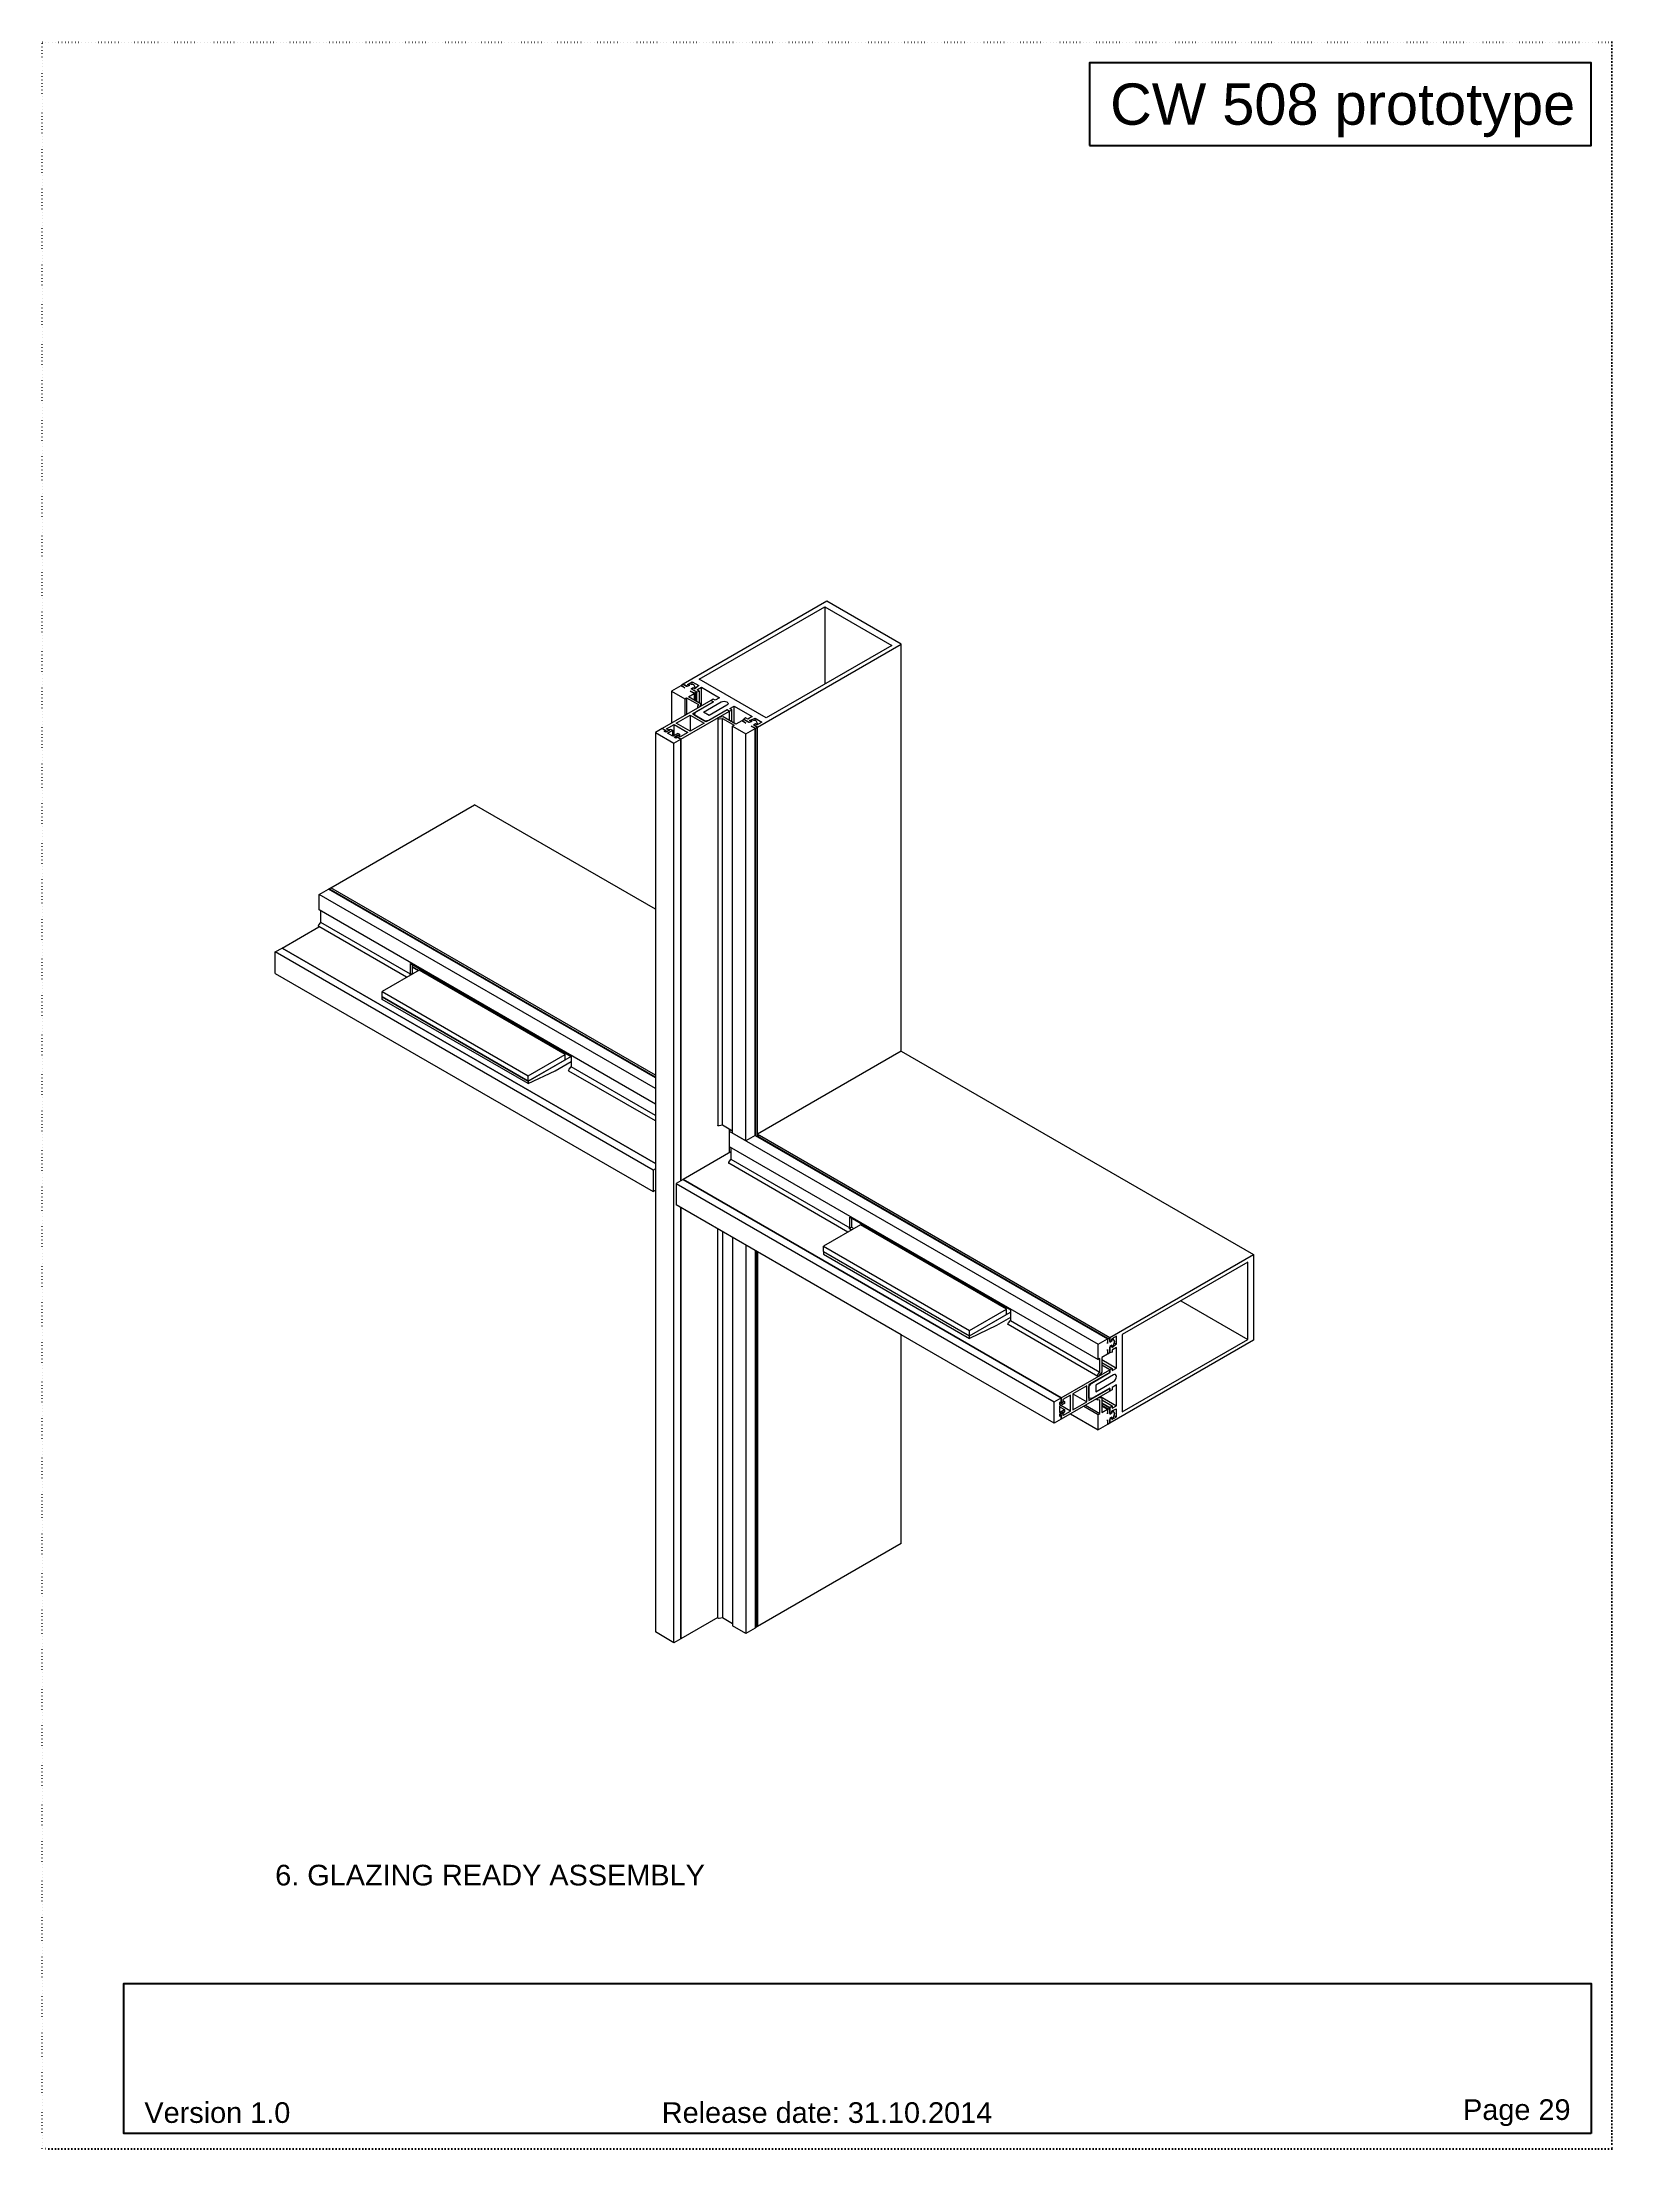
# Model space of a CAD drawing. Header units: millimetres. Extents: x -17234 to -8874, y -2869 to 1211.
# Drawn here: x -14954 to -14194, y -1849 to -829 of the extents above; entities that cross this region are included whole.
import ezdxf
from ezdxf.enums import TextEntityAlignment as Align

# ---------------------------------------------------------------- set-up
doc = ezdxf.new("R2010")
doc.units = ezdxf.units.MM
doc.linetypes.add('ACAD_ISO07W100', pattern=[3, 0, -3])
doc.layers.get('Defpoints').update_dxf_attribs({"linetype": 'ACAD_ISO07W100', "true_color": 0x105689})
doc.layers.add('Profile View', color=9, linetype='Continuous')
doc.layers.add('Text', color=2, linetype='Continuous')
doc.styles.get("Standard").update_dxf_attribs({"font": 'arial.ttf'})

msp = doc.modelspace()

# ---------------------------------------------------------------- texts
at = {"layer": 'Text', "color": 1, "ltscale": 0.5}
msp.add_text('CW 508 prototype ', height=20, dxfattribs=at).set_placement((-14204.331, -849.239), align=Align.TOP_RIGHT)
at = {"layer": 'Text', "color": 1, "ltscale": 0.5, "char_height": 10}
for s, width, insert, attachment_point in [('6. GLAZING READY ASSEMBLY', 528.97966, (-14841.493, -1711.696), 1), ('Page 29', 51.53247, (-14214.331, -1831.739), 6), ('Version 1.0', 70.1, (-14904.825, -1831.739), 4), ('Release date: 31.10.2014', 159.43151, (-14574.331, -1831.739), 5)]:
    msp.add_mtext_dynamic_manual_height_columns(s, width=width, gutter_width=12.5, heights=[0], dxfattribs=dict(at, insert=insert, attachment_point=attachment_point))

# ---------------------------------------------------------------- linework, layer by layer
at = {"layer": 'Defpoints', "color": 1, "ltscale": 0.5}
msp.add_lwpolyline([(-14954.331, -829.239), (-14194.331, -829.239), (-14194.331, -1849.239), (-14954.331, -1849.239), (-14954.331, -829.239)], dxfattribs=at)
at = {"layer": 'Profile View', "lineweight": 0, "extrusion": (-9.64506e-14, 0.816497, 0.57735)}
for p, q in [((-14574.331, -1099.958), (-14643.928, -1140.139)), ((-14538.41, -1120.697), (-14574.331, -1099.958)), ((-14636.149, -1137.69), (-14575.391, -1102.611)), ((-14575.391, -1102.611), (-14575.391, -1140.007)), ((-14575.391, -1102.611), (-14543.006, -1121.309)), ((-14608.007, -1160.878), (-14538.41, -1120.697)), ((-14543.006, -1121.309), (-14603.764, -1156.388)), ((-14538.41, -1317.717), (-14538.41, -1120.697)), ((-14645.098, -1140.815), (-14649.584, -1143.405)), ((-14643.155, -1141.937), (-14645.098, -1140.815)), ((-14643.928, -1140.139), (-14644.755, -1140.617)), ((-14644.755, -1140.617), (-14643.155, -1141.937)), ((-14644.755, -1140.617), (-14644.755, -1141.013)), ((-14641.984, -1141.261), (-14643.928, -1140.139)), ((-14643.928, -1140.139), (-14642.317, -1141.069)), ((-14642.317, -1141.069), (-14641.152, -1140.681)), ((-14640.951, -1140.665), (-14641.984, -1141.261)), ((-14641.948, -1140.221), (-14639.685, -1138.915)), ((-14641.152, -1140.681), (-14641.948, -1140.221)), ((-14641.323, -1140.063), (-14641.658, -1140.257)), ((-14641.658, -1140.257), (-14640.951, -1140.665)), ((-14641.658, -1140.257), (-14641.658, -1140.388)), ((-14638.756, -1140.461), (-14641.323, -1140.063)), ((-14641.152, -1140.781), (-14641.152, -1140.681)), ((-14640.143, -1142.324), (-14639.11, -1141.728)), ((-14637.473, -1143.866), (-14640.143, -1142.324)), ((-14639.137, -1141.844), (-14639.81, -1142.516)), ((-14639.685, -1140.317), (-14639.685, -1138.915)), ((-14639.685, -1138.915), (-14636.444, -1140.786)), ((-14638.307, -1142.323), (-14639.137, -1141.844)), ((-14639.11, -1141.728), (-14639.11, -1141.859)), ((-14639.11, -1141.728), (-14638.403, -1142.136)), ((-14638.068, -1141.943), (-14638.756, -1140.461)), ((-14638.403, -1142.136), (-14638.068, -1141.943)), ((-14638.403, -1142.136), (-14638.403, -1142.268)), ((-14636.444, -1140.786), (-14638.307, -1142.323)), ((-14638.068, -1142.126), (-14638.068, -1141.943)), ((-14636.963, -1142.732), (-14635.018, -1141.609)), ((-14603.764, -1156.388), (-14636.149, -1137.69)), ((-14635.018, -1150.55), (-14635.018, -1141.609)), ((-14635.018, -1141.609), (-14626.321, -1146.631)), ((-14630.526, -1147.956), (-14654.075, -1161.552)), ((-14649.584, -1143.405), (-14649.584, -1158.96)), ((-14649.584, -1143.405), (-14643.13, -1147.132)), ((-14643.13, -1147.132), (-14642.282, -1146.642)), ((-14643.13, -1147.132), (-14643.13, -1155.233)), ((-14642.282, -1146.642), (-14642.282, -1154.744)), ((-14642.282, -1146.642), (-14636.619, -1149.911)), ((-14641.433, -1146.152), (-14638.644, -1144.541)), ((-14635.281, -1149.704), (-14641.433, -1146.152)), ((-14638.644, -1144.541), (-14640.587, -1143.419)), ((-14640.587, -1143.419), (-14638.301, -1144.344)), ((-14639.81, -1142.516), (-14637.473, -1143.866)), ((-14639.473, -1154.428), (-14629.395, -1148.61)), ((-14638.644, -1144.541), (-14638.644, -1147.762)), ((-14638.301, -1144.344), (-14637.473, -1143.866)), ((-14638.301, -1144.344), (-14638.301, -1147.96)), ((-14629.207, -1148.638), (-14638, -1153.715)), ((-14637.473, -1143.866), (-14636.129, -1143.417)), ((-14637.473, -1143.866), (-14637.473, -1148.438)), ((-14637.473, -1148.438), (-14637.473, -1143.866)), ((-14637.051, -1150.887), (-14637.051, -1151.724)), ((-14636.619, -1149.911), (-14637.031, -1150.798)), ((-14636.129, -1143.417), (-14636.963, -1142.936)), ((-14636.129, -1149.215), (-14636.129, -1143.417)), ((-14635.872, -1150.977), (-14635.281, -1149.704)), ((-14635.281, -1149.704), (-14635.281, -1150.702)), ((-14634.161, -1153.607), (-14625.605, -1148.665)), ((-14622.677, -1152.488), (-14632.755, -1158.306)), ((-14631.519, -1157.456), (-14622.727, -1152.38)), ((-14622.769, -1150.298), (-14631.332, -1155.239)), ((-14629.395, -1148.61), (-14630.526, -1147.956)), ((-14629.396, -1147.304), (-14630.457, -1147.917)), ((-14630.457, -1147.996), (-14630.457, -1147.917)), ((-14630.457, -1147.917), (-14629.207, -1148.638)), ((-14628.442, -1147.855), (-14629.396, -1147.304)), ((-14629.395, -1148.61), (-14629.395, -1148.746)), ((-14626.321, -1146.631), (-14628.442, -1147.855)), ((-14622.727, -1152.38), (-14621.477, -1153.101)), ((-14622.727, -1152.38), (-14622.727, -1152.516)), ((-14621.546, -1153.141), (-14622.677, -1152.488)), ((-14621.477, -1153.101), (-14620.416, -1152.489)), ((-14621.371, -1151.938), (-14619.25, -1150.713)), ((-14620.416, -1152.489), (-14621.371, -1151.938)), ((-14620.416, -1158.286), (-14620.416, -1152.489)), ((-14619.25, -1158.96), (-14619.25, -1150.713)), ((-14619.25, -1150.713), (-14610.552, -1155.735)), ((-14654.075, -1161.552), (-14657.398, -1163.471)), ((-14652.413, -1162.511), (-14654.075, -1161.552)), ((-14654.075, -1161.552), (-14651.956, -1162.775)), ((-14653.12, -1162.92), (-14652.413, -1162.511)), ((-14652.413, -1162.511), (-14652.413, -1163.328)), ((-14650.539, -1162.369), (-14652.307, -1163.389)), ((-14652.059, -1161.695), (-14648.391, -1159.577)), ((-14650.893, -1162.369), (-14652.059, -1161.695)), ((-14651.956, -1162.775), (-14651.465, -1162.699)), ((-14651.956, -1163.187), (-14651.956, -1162.775)), ((-14651.6, -1163.797), (-14649.195, -1162.409)), ((-14651.465, -1162.699), (-14650.893, -1162.369)), ((-14651.465, -1162.903), (-14651.465, -1162.699)), ((-14649.971, -1161.962), (-14650.975, -1162.117)), ((-14650.975, -1162.117), (-14650.975, -1162.321)), ((-14650.975, -1162.117), (-14650.539, -1162.369)), ((-14650.893, -1162.573), (-14650.893, -1162.369)), ((-14649.195, -1162.409), (-14649.971, -1161.962)), ((-14649.195, -1162.409), (-14649.195, -1165.185)), ((-14648.391, -1164.966), (-14648.391, -1159.577)), ((-14648.391, -1159.577), (-14641.674, -1163.456)), ((-14647.33, -1158.965), (-14640.533, -1155.041)), ((-14640.613, -1162.843), (-14647.33, -1158.965)), ((-14645.094, -1166.737), (-14621.546, -1153.141)), ((-14633.816, -1158.919), (-14640.613, -1162.843)), ((-14640.533, -1155.041), (-14640.533, -1162.797)), ((-14640.533, -1155.041), (-14633.816, -1158.919)), ((-14632.755, -1158.306), (-14639.473, -1154.428)), ((-14638, -1153.715), (-14638.573, -1154.948)), ((-14638.573, -1154.948), (-14633.655, -1157.787)), ((-14631.332, -1155.239), (-14634.161, -1153.607)), ((-14633.655, -1157.787), (-14631.519, -1157.456)), ((-14631.519, -1157.593), (-14631.519, -1157.456)), ((-14627.222, -1156.562), (-14627.222, -1353.583)), ((-14624.573, -1155.886), (-14626.778, -1156.227)), ((-14626.467, -1156.897), (-14624.931, -1156.659)), ((-14624.931, -1353.68), (-14624.931, -1156.659)), ((-14624.931, -1156.659), (-14619.269, -1159.928)), ((-14618.42, -1159.438), (-14624.573, -1155.886)), ((-14621.546, -1157.634), (-14621.546, -1153.141)), ((-14621.477, -1157.674), (-14621.477, -1153.101)), ((-14619.269, -1159.928), (-14620.117, -1160.418)), ((-14620.117, -1357.439), (-14620.117, -1160.418)), ((-14620.117, -1160.418), (-14613.663, -1164.144)), ((-14615.631, -1157.828), (-14618.42, -1159.438)), ((-14613.688, -1158.95), (-14615.631, -1157.828)), ((-14614.461, -1157.152), (-14615.288, -1157.63)), ((-14615.288, -1157.63), (-14613.688, -1158.95)), ((-14615.288, -1158.026), (-14615.288, -1157.63)), ((-14613.755, -1156.335), (-14614.531, -1157.111)), ((-14614.531, -1157.193), (-14614.531, -1157.111)), ((-14614.531, -1157.111), (-14612.124, -1158.501)), ((-14611.791, -1158.694), (-14614.461, -1157.152)), ((-14612.673, -1156.959), (-14613.755, -1156.335)), ((-14613.663, -1164.144), (-14609.177, -1161.554)), ((-14610.552, -1155.735), (-14612.673, -1156.959)), ((-14612.124, -1158.501), (-14610.958, -1158.113)), ((-14610.757, -1158.097), (-14611.791, -1158.694)), ((-14611.788, -1157.634), (-14609.126, -1156.558)), ((-14610.958, -1158.113), (-14611.788, -1157.634)), ((-14611.13, -1157.496), (-14611.465, -1157.689)), ((-14611.465, -1157.821), (-14611.465, -1157.689)), ((-14611.465, -1157.689), (-14610.757, -1158.097)), ((-14608.563, -1157.893), (-14611.13, -1157.496)), ((-14609.177, -1161.554), (-14611.12, -1160.432)), ((-14611.12, -1160.432), (-14608.834, -1161.356)), ((-14610.958, -1158.213), (-14610.958, -1158.113)), ((-14609.95, -1159.756), (-14608.917, -1159.16)), ((-14608.007, -1160.878), (-14609.95, -1159.756)), ((-14608.944, -1159.276), (-14609.617, -1159.949)), ((-14609.617, -1159.949), (-14608.007, -1160.878)), ((-14609.177, -1358.575), (-14609.177, -1161.554)), ((-14609.126, -1157.806), (-14609.126, -1156.558)), ((-14609.126, -1156.558), (-14605.885, -1158.429)), ((-14608.148, -1159.735), (-14608.944, -1159.276)), ((-14608.917, -1159.292), (-14608.917, -1159.16)), ((-14608.917, -1159.16), (-14608.209, -1159.568)), ((-14608.834, -1161.356), (-14608.007, -1160.878)), ((-14608.834, -1358.773), (-14608.834, -1161.356)), ((-14607.875, -1159.375), (-14608.563, -1157.893)), ((-14608.209, -1159.568), (-14607.875, -1159.375)), ((-14608.209, -1159.7), (-14608.209, -1159.568)), ((-14605.885, -1158.429), (-14608.148, -1159.735)), ((-14608.007, -1359.251), (-14608.007, -1160.878)), ((-14608.007, -1359.251), (-14608.007, -1160.878)), ((-14607.875, -1159.578), (-14607.875, -1159.375)), ((-14657.398, -1163.471), (-14657.398, -1598.99)), ((-14657.398, -1163.471), (-14648.418, -1168.656)), ((-14652.307, -1163.389), (-14653.12, -1162.92)), ((-14648.983, -1165.308), (-14651.6, -1163.797)), ((-14646.579, -1163.92), (-14648.983, -1165.308)), ((-14648.418, -1168.656), (-14645.094, -1166.737)), ((-14648.418, -1604.175), (-14648.418, -1168.656)), ((-14648.276, -1165.716), (-14646.508, -1164.696)), ((-14647.463, -1166.186), (-14648.276, -1165.716)), ((-14646.756, -1165.777), (-14647.463, -1166.186)), ((-14647.079, -1165.229), (-14647.212, -1165.514)), ((-14647.212, -1166.04), (-14647.212, -1165.514)), ((-14647.212, -1165.514), (-14645.094, -1166.737)), ((-14646.508, -1164.9), (-14647.079, -1165.229)), ((-14645.094, -1166.737), (-14646.756, -1165.777)), ((-14645.804, -1164.368), (-14646.579, -1163.92)), ((-14646.508, -1164.696), (-14646.508, -1164.9)), ((-14646.508, -1164.696), (-14646.073, -1164.947)), ((-14645.342, -1165.573), (-14646.508, -1164.9)), ((-14646.073, -1164.947), (-14645.804, -1164.368)), ((-14646.073, -1164.947), (-14646.073, -1165.151)), ((-14645.804, -1164.368), (-14645.804, -1165.306)), ((-14641.674, -1163.456), (-14645.342, -1165.573)), ((-14645.094, -1166.737), (-14645.094, -1380.577)), ((-14645.094, -1380.577), (-14645.094, -1166.737)), ((-14613.663, -1361.165), (-14613.663, -1164.144)), ((-14814.552, -1238.65), (-14744.955, -1198.468)), ((-14657.398, -1249.019), (-14744.955, -1198.468)), ((-14820.209, -1241.916), (-14815.723, -1239.325)), ((-14657.398, -1335.915), (-14820.209, -1241.916)), ((-14820.209, -1249.368), (-14820.209, -1241.916)), ((-14657.398, -1330.734), (-14815.723, -1239.325)), ((-14815.431, -1239.494), (-14815.38, -1239.128)), ((-14815.38, -1239.128), (-14814.552, -1238.65)), ((-14657.398, -1330.339), (-14815.38, -1239.128)), ((-14657.398, -1329.383), (-14814.552, -1238.65)), ((-14657.398, -1329.383), (-14814.552, -1238.65)), ((-14657.398, -1343.367), (-14820.209, -1249.368)), ((-14819.361, -1255.417), (-14819.361, -1249.858)), ((-14838.17, -1267.84), (-14820.298, -1257.521)), ((-14777.863, -1282.021), (-14820.422, -1257.449)), ((-14820.334, -1256.628), (-14819.361, -1255.417)), ((-14776.015, -1280.443), (-14819.361, -1255.417)), ((-14841.493, -1269.758), (-14838.17, -1267.84)), ((-14841.493, -1280.128), (-14841.493, -1269.758)), ((-14658.494, -1375.413), (-14841.493, -1269.758)), ((-14657.398, -1372.208), (-14838.17, -1267.84)), ((-14838.17, -1267.84), (-14657.398, -1372.208)), ((-14841.493, -1280.128), (-14658.494, -1385.782)), ((-14771.772, -1278.504), (-14789.732, -1288.873)), ((-14776.376, -1280.892), (-14775.167, -1280.193)), ((-14776.376, -1280.892), (-14776.015, -1280.443)), ((-14776.142, -1281.027), (-14776.376, -1280.892)), ((-14776.015, -1280.443), (-14776.015, -1275.381)), ((-14776.015, -1275.381), (-14698.233, -1320.288)), ((-14775.167, -1275.871), (-14775.167, -1280.193)), ((-14772.118, -1278.704), (-14775.167, -1276.943)), ((-14775.167, -1277.023), (-14772.187, -1278.744)), ((-14775.167, -1280.193), (-14774.932, -1280.329)), ((-14701.061, -1319.329), (-14771.772, -1278.504)), ((-14769.527, -1279.8), (-14768.944, -1279.464)), ((-14789.732, -1288.873), (-14719.022, -1329.698)), ((-14789.732, -1291.466), (-14789.732, -1288.873)), ((-14789.732, -1291.466), (-14719.022, -1332.291)), ((-14719.022, -1332.291), (-14789.732, -1291.466)), ((-14789.732, -1292.686), (-14789.732, -1291.466)), ((-14719.022, -1333.51), (-14789.732, -1292.686)), ((-14719.022, -1329.698), (-14701.061, -1319.329)), ((-14698.233, -1320.288), (-14719.022, -1332.291)), ((-14719.022, -1332.291), (-14701.061, -1321.921)), ((-14705.932, -1327.276), (-14698.233, -1322.831)), ((-14701.061, -1321.921), (-14701.061, -1319.329)), ((-14699.207, -1326.561), (-14698.234, -1325.35)), ((-14698.233, -1320.288), (-14698.233, -1325.35)), ((-14657.398, -1348.926), (-14698.233, -1325.35)), ((-14538.41, -1317.717), (-14608.007, -1357.899)), ((-14538.41, -1317.717), (-14367.785, -1416.228)), ((-14719.022, -1333.51), (-14705.932, -1327.276)), ((-14719.022, -1332.291), (-14719.022, -1329.698)), ((-14719.022, -1332.291), (-14719.022, -1333.51)), ((-14657.398, -1351.571), (-14699.295, -1327.382)), ((-14624.931, -1353.68), (-14626.467, -1353.917)), ((-14620.117, -1356.459), (-14624.931, -1353.68)), ((-14620.824, -1356.051), (-14621.672, -1356.541)), ((-14621.672, -1356.541), (-14443.039, -1459.675)), ((-14621.672, -1356.541), (-14621.672, -1363.994)), ((-14621.546, -1356.468), (-14621.546, -1355.634)), ((-14621.477, -1356.428), (-14621.477, -1355.674)), ((-14620.824, -1366.565), (-14643.998, -1379.944)), ((-14621.672, -1363.994), (-14443.039, -1467.128)), ((-14621.546, -1366.982), (-14621.546, -1364.067)), ((-14621.477, -1366.942), (-14621.477, -1364.106)), ((-14620.824, -1364.483), (-14620.824, -1370.042)), ((-14613.663, -1361.165), (-14620.117, -1357.439)), ((-14609.177, -1358.575), (-14613.663, -1361.165)), ((-14609.177, -1358.575), (-14438.552, -1457.085)), ((-14608.007, -1357.899), (-14608.007, -1359.251)), ((-14608.007, -1357.899), (-14437.382, -1456.409)), ((-14607.914, -1359.304), (-14607.863, -1358.938)), ((-14607.863, -1358.938), (-14607.035, -1358.46)), ((-14607.863, -1358.938), (-14438.209, -1456.887)), ((-14607.035, -1358.46), (-14437.382, -1456.409)), ((-14657.398, -1374.78), (-14658.494, -1375.413)), ((-14658.494, -1375.413), (-14658.494, -1385.782)), ((-14564.194, -1405.383), (-14621.885, -1372.075)), ((-14620.824, -1370.042), (-14621.797, -1371.253)), ((-14620.824, -1370.042), (-14563.317, -1403.244)), ((-14658.494, -1385.782), (-14657.398, -1385.15)), ((-14643.998, -1379.944), (-14647.322, -1381.863)), ((-14647.322, -1381.863), (-14647.322, -1392.233)), ((-14647.322, -1381.863), (-14464.322, -1487.518)), ((-14643.998, -1379.944), (-14460.999, -1485.599)), ((-14460.999, -1485.599), (-14643.998, -1379.944)), ((-14538.41, -1455.113), (-14647.322, -1392.233)), ((-14645.094, -1393.519), (-14645.094, -1602.256)), ((-14645.094, -1602.256), (-14645.094, -1393.519)), ((-14627.222, -1592.081), (-14627.222, -1403.837)), ((-14624.931, -1405.16), (-14624.931, -1592.178)), ((-14558.103, -1401.866), (-14576.063, -1412.235)), ((-14563.679, -1403.693), (-14562.469, -1402.995)), ((-14563.679, -1403.693), (-14563.317, -1403.244)), ((-14562.473, -1404.389), (-14563.679, -1403.693)), ((-14563.317, -1403.244), (-14563.317, -1398.182)), ((-14563.317, -1398.182), (-14485.536, -1443.09)), ((-14562.469, -1398.672), (-14562.469, -1402.995)), ((-14562.469, -1402.995), (-14561.264, -1403.69)), ((-14487.392, -1442.69), (-14558.103, -1401.866)), ((-14555.275, -1402.825), (-14555.858, -1403.162)), ((-14620.117, -1407.939), (-14620.117, -1595.937)), ((-14613.663, -1411.665), (-14613.663, -1599.664)), ((-14609.177, -1414.256), (-14609.177, -1597.073)), ((-14608.834, -1414.453), (-14608.834, -1596.876)), ((-14608.007, -1414.931), (-14608.007, -1596.398)), ((-14608.007, -1596.398), (-14608.007, -1414.931)), ((-14576.063, -1412.235), (-14505.353, -1453.06)), ((-14576.063, -1414.828), (-14576.063, -1412.235)), ((-14576.063, -1414.828), (-14505.353, -1455.652)), ((-14576.063, -1414.828), (-14505.353, -1455.652)), ((-14576.063, -1414.828), (-14576.063, -1416.047)), ((-14576.063, -1416.047), (-14505.353, -1456.872)), ((-14437.382, -1456.409), (-14367.785, -1416.228)), ((-14367.785, -1416.228), (-14367.785, -1457.706)), ((-14370.613, -1419.902), (-14431.371, -1454.981)), ((-14370.613, -1457.297), (-14370.613, -1419.902)), ((-14505.353, -1453.06), (-14487.392, -1442.69)), ((-14505.353, -1455.652), (-14485.536, -1444.211)), ((-14505.353, -1455.652), (-14487.392, -1445.283)), ((-14485.536, -1446.753), (-14492.263, -1450.637)), ((-14487.392, -1445.283), (-14487.392, -1442.69)), ((-14486.509, -1449.362), (-14485.536, -1448.151)), ((-14485.536, -1443.09), (-14485.536, -1448.151)), ((-14485.536, -1448.151), (-14442.19, -1473.177)), ((-14402.999, -1438.6), (-14370.613, -1457.297)), ((-14464.322, -1497.887), (-14538.41, -1455.113)), ((-14538.41, -1556.216), (-14538.41, -1455.113)), ((-14492.263, -1450.637), (-14505.353, -1456.872)), ((-14505.353, -1455.652), (-14505.353, -1453.06)), ((-14505.353, -1456.872), (-14505.353, -1455.652)), ((-14443.251, -1475.209), (-14486.597, -1450.183)), ((-14443.039, -1459.675), (-14438.552, -1457.085)), ((-14438.552, -1459.329), (-14438.209, -1456.887)), ((-14438.552, -1457.085), (-14438.552, -1459.329)), ((-14438.209, -1456.887), (-14437.382, -1456.409)), ((-14437.382, -1458.269), (-14437.382, -1456.409)), ((-14437.382, -1456.409), (-14437.382, -1458.653)), ((-14367.785, -1457.706), (-14437.382, -1497.887)), ((-14436.462, -1458.023), (-14437.382, -1458.269)), ((-14437.382, -1458.653), (-14436.348, -1458.057)), ((-14437.382, -1458.269), (-14437.382, -1458.269)), ((-14434.2, -1455.797), (-14436.462, -1457.103)), ((-14436.462, -1457.103), (-14436.462, -1458.023)), ((-14436.462, -1457.174), (-14436.348, -1457.24)), ((-14436.462, -1457.991), (-14436.348, -1458.057)), ((-14436.348, -1457.24), (-14436.014, -1457.047)), ((-14436.348, -1458.057), (-14436.348, -1457.24)), ((-14436.189, -1456.946), (-14436.014, -1457.047)), ((-14436.014, -1457.047), (-14435.074, -1458.384)), ((-14435.074, -1458.384), (-14436.014, -1460.806)), ((-14434.2, -1459.54), (-14434.2, -1455.797)), ((-14431.371, -1454.981), (-14431.371, -1492.376)), ((-14431.371, -1492.376), (-14370.613, -1457.297)), ((-14443.039, -1467.128), (-14443.039, -1459.675)), ((-14442.19, -1466.638), (-14443.039, -1467.128)), ((-14442.19, -1473.177), (-14442.19, -1466.638)), ((-14438.552, -1464.538), (-14441.341, -1466.148)), ((-14441.341, -1466.148), (-14441.341, -1473.252)), ((-14441.341, -1467.106), (-14434.2, -1471.229)), ((-14441.341, -1468.453), (-14436.321, -1471.351)), ((-14438.552, -1462.294), (-14438.552, -1464.538)), ((-14438.209, -1464.34), (-14438.552, -1462.294)), ((-14438.552, -1464.142), (-14438.209, -1464.34)), ((-14437.382, -1463.862), (-14438.209, -1464.34)), ((-14436.348, -1460.182), (-14437.382, -1460.779)), ((-14437.382, -1461.163), (-14436.462, -1460.348)), ((-14437.382, -1460.779), (-14437.382, -1463.862)), ((-14437.382, -1463.862), (-14437.382, -1461.163)), ((-14437.382, -1461.163), (-14437.382, -1461.163)), ((-14436.321, -1463.578), (-14437.382, -1463.862)), ((-14437.382, -1463.862), (-14437.382, -1463.862)), ((-14436.549, -1460.298), (-14436.462, -1460.348)), ((-14436.462, -1461.307), (-14434.2, -1459.54)), ((-14436.462, -1460.348), (-14436.462, -1461.307)), ((-14436.462, -1460.933), (-14436.348, -1460.999)), ((-14436.348, -1460.999), (-14436.348, -1460.182)), ((-14436.014, -1460.806), (-14436.348, -1460.999)), ((-14436.321, -1462.615), (-14436.321, -1463.578)), ((-14434.2, -1461.186), (-14436.144, -1462.309)), ((-14435.28, -1458.916), (-14434.2, -1459.54)), ((-14434.2, -1471.229), (-14434.2, -1461.186)), ((-14460.999, -1485.599), (-14437.451, -1472.004)), ((-14437.451, -1473.31), (-14447.529, -1479.128)), ((-14447.529, -1480.168), (-14446.174, -1478.483)), ((-14446.293, -1478.415), (-14446.174, -1478.483)), ((-14446.174, -1478.483), (-14437.382, -1473.407)), ((-14435.604, -1474.486), (-14444.161, -1479.43)), ((-14444.161, -1482.695), (-14435.6, -1477.755)), ((-14443.163, -1474.388), (-14442.19, -1473.177)), ((-14441.341, -1473.252), (-14442.739, -1474.991)), ((-14441.341, -1469.677), (-14437.382, -1471.964)), ((-14437.451, -1472.004), (-14441.341, -1469.757)), ((-14437.5, -1473.338), (-14437.382, -1473.407)), ((-14437.451, -1472.004), (-14437.451, -1473.31)), ((-14437.382, -1471.964), (-14436.321, -1471.351)), ((-14437.382, -1473.407), (-14437.382, -1471.964)), ((-14436.321, -1472.454), (-14434.2, -1471.229)), ((-14436.321, -1471.351), (-14436.321, -1472.454)), ((-14464.322, -1487.518), (-14460.999, -1485.599)), ((-14464.322, -1497.887), (-14464.322, -1487.518)), ((-14460.999, -1487.518), (-14461.706, -1487.926)), ((-14461.706, -1488.865), (-14459.938, -1487.845)), ((-14461.706, -1487.926), (-14461.706, -1488.865)), ((-14459.302, -1488.294), (-14461.706, -1489.682)), ((-14460.999, -1488.045), (-14461.456, -1487.782)), ((-14437.451, -1482.373), (-14460.999, -1495.969)), ((-14460.999, -1485.599), (-14460.999, -1487.518)), ((-14460.999, -1488.045), (-14460.999, -1485.599)), ((-14460.688, -1488.073), (-14460.999, -1488.045)), ((-14460.115, -1487.742), (-14460.688, -1488.073)), ((-14456.447, -1484.277), (-14460.115, -1486.395)), ((-14460.115, -1486.395), (-14460.115, -1487.742)), ((-14460.115, -1486.929), (-14459.302, -1487.398)), ((-14460.115, -1487.239), (-14459.938, -1487.342)), ((-14460.115, -1487.742), (-14459.938, -1487.845)), ((-14459.938, -1487.342), (-14459.302, -1487.398)), ((-14459.938, -1487.845), (-14459.938, -1487.342)), ((-14459.302, -1487.398), (-14459.302, -1488.294)), ((-14456.447, -1492.034), (-14456.447, -1484.277)), ((-14448.589, -1479.741), (-14455.386, -1483.665)), ((-14455.386, -1483.665), (-14455.386, -1491.422)), ((-14455.386, -1491.422), (-14448.589, -1487.498)), ((-14455.307, -1483.619), (-14448.589, -1487.498)), ((-14449.206, -1489.16), (-14442.19, -1493.211)), ((-14448.589, -1487.498), (-14448.589, -1479.741)), ((-14447.529, -1479.128), (-14447.529, -1486.885)), ((-14447.529, -1485.846), (-14447.529, -1480.168)), ((-14447.529, -1480.168), (-14447.529, -1480.168)), ((-14447.529, -1486.885), (-14437.451, -1481.067)), ((-14446.174, -1485.967), (-14447.529, -1485.846)), ((-14447.529, -1485.846), (-14447.529, -1485.846)), ((-14437.382, -1480.89), (-14446.174, -1485.967)), ((-14444.161, -1479.43), (-14444.161, -1482.695)), ((-14443.976, -1486.14), (-14443.251, -1486.558)), ((-14442.19, -1486.672), (-14443.163, -1486.585)), ((-14442.739, -1485.492), (-14441.341, -1485.617)), ((-14442.205, -1485.118), (-14441.341, -1485.617)), ((-14442.19, -1493.211), (-14442.19, -1486.672)), ((-14441.942, -1484.966), (-14434.2, -1489.437)), ((-14441.341, -1485.617), (-14441.341, -1492.721)), ((-14441.341, -1486.514), (-14436.321, -1489.413)), ((-14441.341, -1488.067), (-14437.382, -1490.353)), ((-14441.341, -1488.149), (-14437.382, -1490.435)), ((-14441.341, -1489.104), (-14438.209, -1490.913)), ((-14437.451, -1481.067), (-14437.569, -1480.998)), ((-14437.451, -1481.067), (-14437.451, -1482.373)), ((-14437.451, -1482.293), (-14437.382, -1482.333)), ((-14437.382, -1482.333), (-14437.382, -1480.89)), ((-14436.321, -1481.721), (-14437.382, -1482.333)), ((-14434.2, -1479.394), (-14436.321, -1480.619)), ((-14436.321, -1480.619), (-14436.321, -1481.721)), ((-14434.2, -1489.437), (-14434.2, -1479.394)), ((-14460.999, -1495.969), (-14464.322, -1497.887)), ((-14461.706, -1489.682), (-14461.706, -1492.703)), ((-14461.706, -1489.927), (-14459.302, -1491.315)), ((-14461.706, -1492.703), (-14459.302, -1491.315)), ((-14459.938, -1492.499), (-14461.706, -1493.519)), ((-14461.706, -1493.519), (-14461.706, -1494.458)), ((-14461.706, -1493.642), (-14460.999, -1494.05)), ((-14461.706, -1494.458), (-14460.999, -1494.05)), ((-14460.999, -1493.524), (-14461.357, -1493.317)), ((-14456.447, -1492.034), (-14461.114, -1489.34)), ((-14460.999, -1493.524), (-14460.686, -1493.134)), ((-14460.999, -1495.969), (-14460.999, -1493.524)), ((-14460.999, -1494.05), (-14460.999, -1495.969)), ((-14460.686, -1493.134), (-14460.863, -1493.032)), ((-14460.686, -1493.134), (-14460.115, -1492.805)), ((-14460.115, -1492.805), (-14460.292, -1492.703)), ((-14460.115, -1494.152), (-14456.447, -1492.034)), ((-14460.115, -1492.805), (-14460.115, -1494.152)), ((-14460.115, -1492.899), (-14459.938, -1493.002)), ((-14459.302, -1492.21), (-14459.938, -1493.002)), ((-14459.938, -1493.002), (-14459.938, -1492.499)), ((-14459.302, -1491.315), (-14459.302, -1492.21)), ((-14456.509, -1493.376), (-14443.039, -1501.153)), ((-14450.055, -1489.65), (-14443.039, -1493.701)), ((-14443.039, -1493.701), (-14442.19, -1493.211)), ((-14443.039, -1501.153), (-14443.039, -1493.701)), ((-14438.552, -1498.563), (-14443.039, -1501.153)), ((-14441.341, -1489.5), (-14438.552, -1491.111)), ((-14441.341, -1492.721), (-14438.552, -1491.111)), ((-14438.552, -1493.355), (-14438.209, -1490.913)), ((-14438.552, -1491.111), (-14438.552, -1493.355)), ((-14438.552, -1496.319), (-14438.552, -1498.563)), ((-14438.209, -1498.365), (-14438.552, -1496.319)), ((-14438.552, -1498.167), (-14438.209, -1498.365)), ((-14438.209, -1490.913), (-14437.382, -1490.435)), ((-14437.382, -1497.887), (-14438.209, -1498.365)), ((-14437.382, -1490.353), (-14436.321, -1489.413)), ((-14437.382, -1493.133), (-14437.382, -1490.353)), ((-14437.382, -1490.435), (-14437.382, -1493.518)), ((-14436.462, -1492.887), (-14437.382, -1493.133)), ((-14437.382, -1493.518), (-14436.348, -1492.921)), ((-14437.382, -1493.133), (-14437.382, -1493.133)), ((-14436.348, -1495.047), (-14437.382, -1495.643)), ((-14437.382, -1496.028), (-14436.462, -1495.213)), ((-14437.382, -1495.643), (-14437.382, -1497.887)), ((-14437.382, -1497.887), (-14437.382, -1496.028)), ((-14437.382, -1496.028), (-14437.382, -1496.028)), ((-14437.382, -1497.887), (-14437.382, -1497.887)), ((-14436.549, -1495.163), (-14436.462, -1495.213)), ((-14434.2, -1491.083), (-14436.462, -1491.929)), ((-14436.462, -1491.929), (-14436.462, -1492.887)), ((-14436.462, -1492.039), (-14436.348, -1492.105)), ((-14436.462, -1492.855), (-14436.348, -1492.921)), ((-14436.462, -1496.132), (-14434.2, -1494.826)), ((-14436.462, -1495.213), (-14436.462, -1496.132)), ((-14436.462, -1495.797), (-14436.348, -1495.863)), ((-14436.348, -1492.105), (-14436.014, -1491.912)), ((-14436.348, -1492.921), (-14436.348, -1492.105)), ((-14436.348, -1495.863), (-14436.348, -1495.047)), ((-14436.014, -1495.67), (-14436.348, -1495.863)), ((-14436.321, -1489.413), (-14436.321, -1490.661)), ((-14436.321, -1490.661), (-14434.2, -1489.437)), ((-14436.172, -1491.82), (-14436.014, -1491.912)), ((-14436.014, -1491.912), (-14435.074, -1493.248)), ((-14435.074, -1493.248), (-14436.014, -1495.67)), ((-14435.414, -1494.124), (-14434.2, -1494.826)), ((-14434.2, -1494.826), (-14434.2, -1491.083)), ((-14538.41, -1556.216), (-14608.007, -1596.398)), ((-14648.418, -1604.175), (-14657.398, -1598.99)), ((-14627.222, -1591.938), (-14645.094, -1602.256)), ((-14624.931, -1592.178), (-14626.467, -1592.416)), ((-14620.117, -1594.958), (-14624.931, -1592.178)), ((-14613.663, -1599.664), (-14620.117, -1595.937)), ((-14609.177, -1597.073), (-14613.663, -1599.664)), ((-14608.834, -1596.876), (-14609.177, -1596.737)), ((-14608.007, -1596.398), (-14608.834, -1596.876)), ((-14645.094, -1602.256), (-14648.418, -1604.175))]:
    msp.add_line(p, q, dxfattribs=at)
at = {"layer": 'Profile View', "lineweight": 0}
for centre, major_axis, start_param, end_param in [((-14636.451, -1150.887), (-0.6, 0), -0.26179939, 2.87979327), ((-14626.622, -1156.562), (-0.6, 0), -1.30899694, 1.83259571), ((-14621.585, -1371.555), (-0.3, -0.52), -1.83259571, 0), ((-14436.144, -1462.513), (-0.125, -0.217), -2.35619449, -0.7853987), ((-14435.616, -1476.129), (1.002, 1.735), -2.34462958, 0.77642434)]:
    msp.add_ellipse(centre, major_axis=major_axis, ratio=0.57735027, start_param=start_param, end_param=end_param, dxfattribs=at)
at = {"layer": 'Profile View', "lineweight": 0, "extrusion": (4.91609e-17, -5.55112e-17, -1)}
msp.add_ellipse((-14636.786, -1142.834), major_axis=(-0.25, 0), ratio=0.57735027, start_param=-0.78539763, end_param=0.78539816, dxfattribs=at)
at = {"layer": 'Profile View', "lineweight": 0, "extrusion": (7.46009e-17, 1.66533e-16, -1)}
msp.add_ellipse((-14624.202, -1149.49), major_axis=(2.003, 0), ratio=0.57735027, start_param=-2.34722067, end_param=0.77383325, dxfattribs=at)
at = {"layer": 'Profile View', "lineweight": 0, "extrusion": (-5.17926e-17, -3.41963e-17, -1)}
msp.add_ellipse((-14820.122, -1256.93), major_axis=(-0.3, -0.52), ratio=0.57735027, start_param=0, end_param=1.83259571, dxfattribs=at)
at = {"layer": 'Profile View', "lineweight": 0, "extrusion": (-2.57628e-17, 3.99467e-16, -1)}
for centre, start_param in [((-14698.995, -1326.862), 0), ((-14486.297, -1449.664), 0), ((-14442.951, -1474.689), -1.30899694)]:
    msp.add_ellipse(centre, major_axis=(-0.3, -0.52), ratio=0.57735027, start_param=start_param, end_param=1.83259571, dxfattribs=at)
at = {"layer": 'Profile View', "lineweight": 0, "extrusion": (4.91609e-17, -1.66533e-16, -1)}
msp.add_ellipse((-14626.622, -1353.583), major_axis=(-0.6, 0), ratio=0.57735027, start_param=-1.83259571, end_param=0, dxfattribs=at)
at = {"layer": 'Profile View', "lineweight": 0, "extrusion": (-2.47807e-16, 1.48742e-17, -1)}
msp.add_ellipse((-14442.951, -1486.039), major_axis=(-0.3, -0.52), ratio=0.57735027, start_param=-0.26179939, end_param=2.87979327, dxfattribs=at)
at = {"layer": 'Profile View', "lineweight": 0, "extrusion": (2.13719e-16, -2.77556e-16, -1)}
msp.add_ellipse((-14626.622, -1592.081), major_axis=(-0.6, 0), ratio=0.57735027, start_param=-1.83259571, end_param=0, dxfattribs=at)
at = {"layer": 'Text', "ltscale": 0.5}
for points in [[(-14447.277, -879.239), (-14204.331, -879.239), (-14204.331, -839.239), (-14447.277, -839.239)], [(-14204.331, -1841.739), (-14914.825, -1841.739), (-14914.825, -1769.177), (-14204.331, -1769.177)]]:
    msp.add_lwpolyline(points, close=True, dxfattribs=at)

msp.set_redraw_order([(e.dxf.handle, doc.entitydb.next_handle()) for e in msp.query("TEXT MTEXT ATTDEF DIMENSION ARC_DIMENSION")])  # texts and dimensions are drawn at this point

doc.saveas('drawing.dxf')
